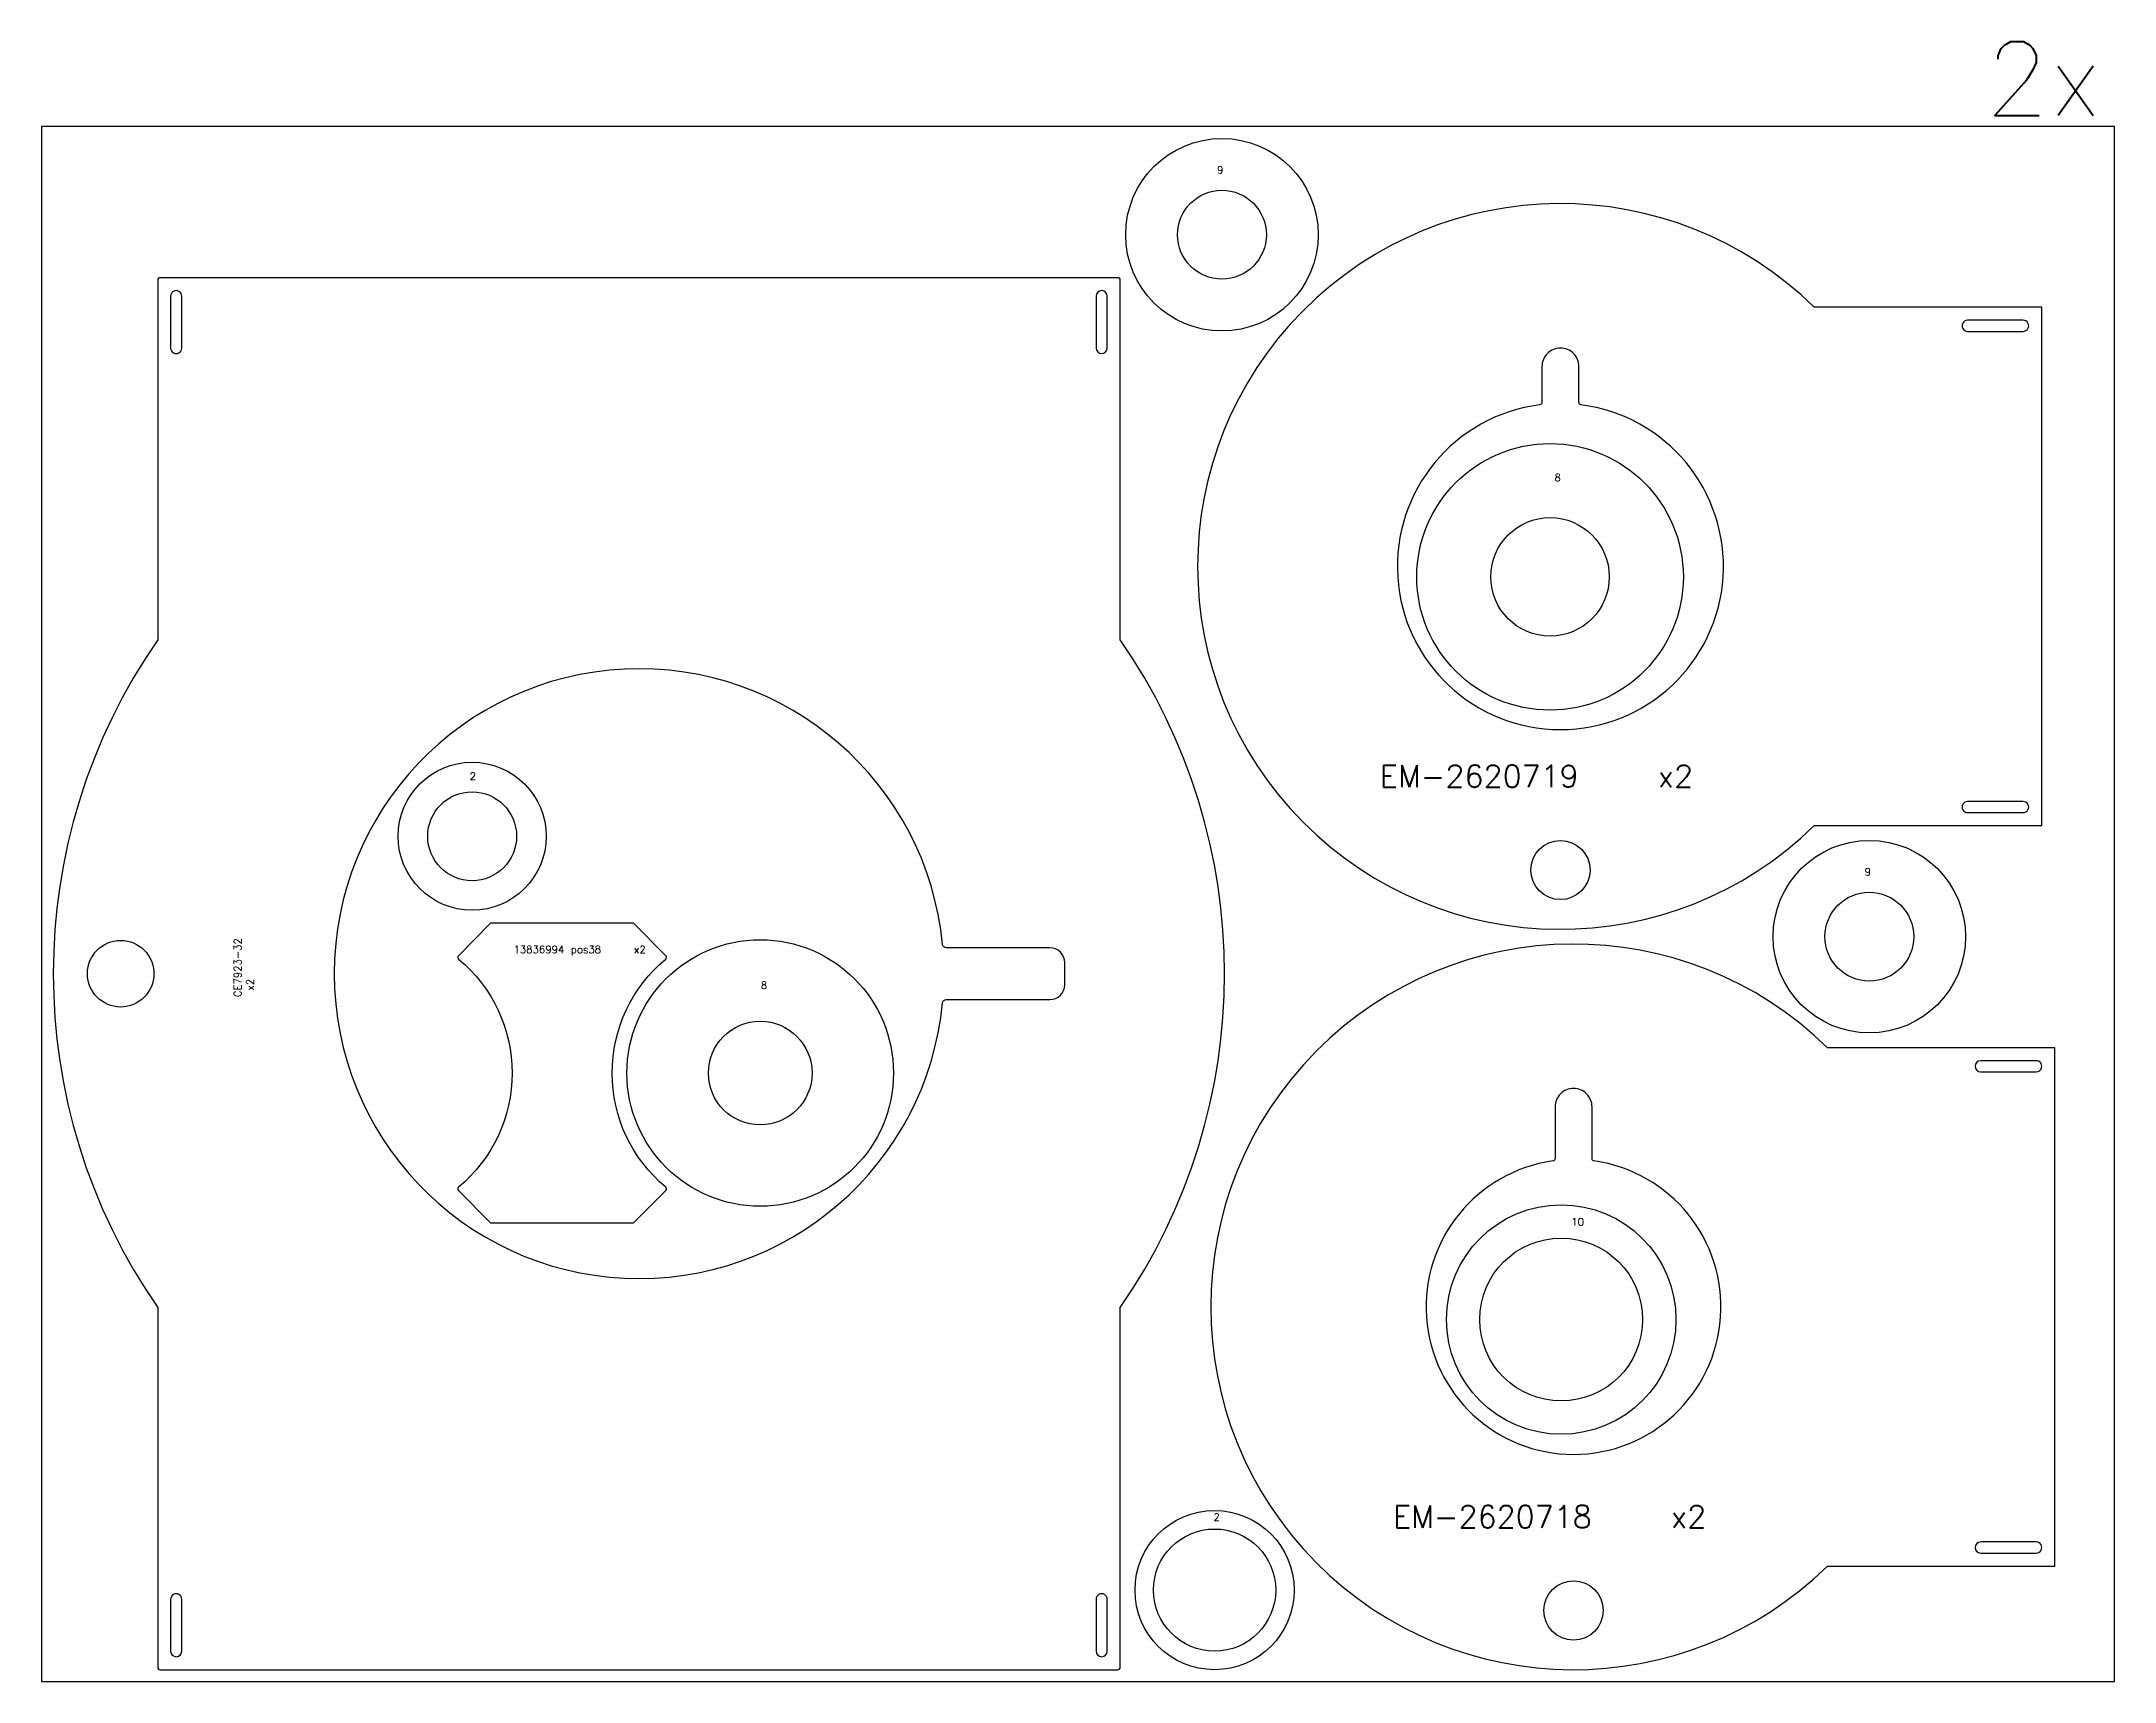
# Model space of a CAD drawing. Header units: millimetres. Extents: x 0 to 19040, y 0 to 2226.
# Drawn here: x 2940 to 5740, y 0 to 2215 of the extents above; entities that cross this region are included whole.
import ezdxf

# ---------------------------------------------------------------- set-up
doc = ezdxf.new("R2010")
doc.units = ezdxf.units.MM
for name, color, linetype in [('--NestedParts--', 7, 'Continuous'), ('sheet', 24, 'Continuous'), ('Texto', 7, 'Continuous')]:
    doc.layers.add(name, color=color, linetype=linetype)
doc.styles.get("Standard").update_dxf_attribs({"font": 'txt.shx'})

msp = doc.modelspace()

# ---------------------------------------------------------------- texts
at = {"insert": (5565.5, 2215), "char_height": 100, "attachment_point": 1}
msp.add_mtext_dynamic_manual_height_columns('2x', width=922.093, gutter_width=1, heights=[0], dxfattribs=at)
at = {"layer": 'Texto', "color": 3, "attachment_point": 1}
for s, insert, char_height, width in [('9', (4528, 2046.6), 10, 35.949), ('8', (4983.5, 1631.1), 10, 35.949), ('EM-2620719    x2', (4747.6, 1237.7), 30, 500.315), ('2', (3518.3, 1227.6), 10, 35.949), ('9', (5402.4, 1098.7), 10, 35.949), ('13836994 pos38     x2', (3577.6, 993.7), 10, 184.616), ('8', (3911.6, 945.4), 10, 35.949), ('10', (5006.3, 625.7), 10, 35.949), ('2', (4522.9, 227), 10, 35.949), ('{\\W7.515578; }EM-2620718    x2', (4765.3, 237.7), 30, 500.315)]:
    msp.add_mtext(s, dxfattribs=dict(at, insert=insert, char_height=char_height, width=width))
at = {"layer": 'Texto', "color": 3, "insert": (3200, 924.3), "char_height": 10, "width": 123.027, "attachment_point": 1, "rotation": 90}
msp.add_mtext('CE7923-32     x2', dxfattribs=at)

# ---------------------------------------------------------------- linework, layer by layer
at = {"layer": '--NestedParts--', "color": 7}
for points in [[(5334.5, 1856, 2.379796), (5334.5, 1156), (5641.6, 1156), (5641.6, 1856)], [(3097, 19, 0.414214), (3100, 16), (4394, 16, 0.414214), (4397, 19), (4397, 505.2, 0.312808), (4397, 1406.8), (4397, 1893, 0.414214), (4394, 1896), (3100, 1896, 0.414214), (3097, 1893), (3097, 1406.8, 0.312808), (3097, 505.2)], [(3129.5, 1801), (3129.5, 1871, 1.000004), (3114.5, 1871), (3114.5, 1801, 1.000004)], [(4364.5, 1801, 0.999994), (4379.5, 1801), (4379.5, 1871, 0.999998), (4364.5, 1871)], [(5541.6, 1823.5), (5616.6, 1823.5, 1.000003), (5616.6, 1838.5), (5541.6, 1838.5, 1.000002)], [(4963.9, 1724.3, 15.865542), (5019.2, 1724.3, -0.377803), (5016.6, 1727.2), (5016.6, 1776, 0.414214), (4991.6, 1801), (4991.6, 1801, 0.414214), (4966.6, 1776), (4966.6, 1727.2, -0.377803)], [(4157.1, 916.5, -0.386347), (4162.1, 921), (4302, 921, 0.414214), (4322, 941), (4322, 971, 0.414214), (4302, 991), (4162.1, 991, -0.386347), (4157.1, 995.5, 20.801928)], [(5541.6, 1188.5, 1.000002), (5541.6, 1173.5), (5616.6, 1173.5, 1.000004), (5616.6, 1188.5)], [(3546.7, 1024.3), (3503.1, 980.2, 0.440762), (3503.3, 975.8, -0.470317), (3503.3, 667.7, 0.440762), (3503.1, 663.3), (3546.7, 619.3), (3739.7, 619.3), (3783.4, 663.3, 0.440762), (3783.2, 667.7, -0.470317), (3783.2, 975.8, 0.440762), (3783.4, 980.2), (3739.7, 1024.3)], [(5352.3, 856, 2.379796), (5352.3, 156), (5659.3, 156), (5659.3, 856)], [(5559.3, 823.5), (5634.3, 823.5, 1.000005), (5634.3, 838.5), (5559.3, 838.5, 0.999996)], [(4984.3, 776), (4984.3, 706.1, -0.374046), (4981.7, 703.1, 14.358928), (5036.9, 703.1, -0.374046), (5034.3, 706.1), (5034.3, 776, 0.414214), (5009.3, 801), (5009.3, 801, 0.414214)], [(5559.3, 188.5, 0.999998), (5559.3, 173.5), (5634.3, 173.5, 1.000006), (5634.3, 188.5)], [(3129.5, 111, 1.000005), (3114.5, 111), (3114.5, 41, 0.999994), (3129.5, 41)], [(4364.5, 111), (4364.5, 41, 0.999996), (4379.5, 41), (4379.5, 111, 1.000002)]]:
    msp.add_lwpolyline(points, format="xyb", close=True, dxfattribs=at)
for centre, radius in [((4534.4, 1954), 130), ((4534.4, 1954), 60), ((4977.6, 1491.9), 180), ((4977.6, 1491.9), 80), ((3521.7, 1141.6), 100), ((3521.7, 1141.6), 60), ((4991.6, 1096), 40), ((5408.8, 1006), 130), ((5408.8, 1006), 60), ((3047, 956), 45), ((3910.8, 821.8), 180), ((3910.8, 821.8), 70), ((4992.6, 488.9), 155), ((4992.6, 488.9), 110), ((4524.5, 123.5), 107.5), ((4524.5, 123.5), 82.5), ((5009.3, 96), 40)]:
    msp.add_circle(centre, radius, dxfattribs=at)
at = {"layer": 'sheet', "color": 7}
msp.add_lwpolyline([(2940, 0), (5740, 0), (5740, 2100), (2940, 2100)], close=True, dxfattribs=at)

msp.set_redraw_order([(e.dxf.handle, doc.entitydb.next_handle()) for e in msp.query("TEXT MTEXT ATTDEF DIMENSION ARC_DIMENSION")])  # texts and dimensions are drawn at this point

doc.saveas('drawing.dxf')
